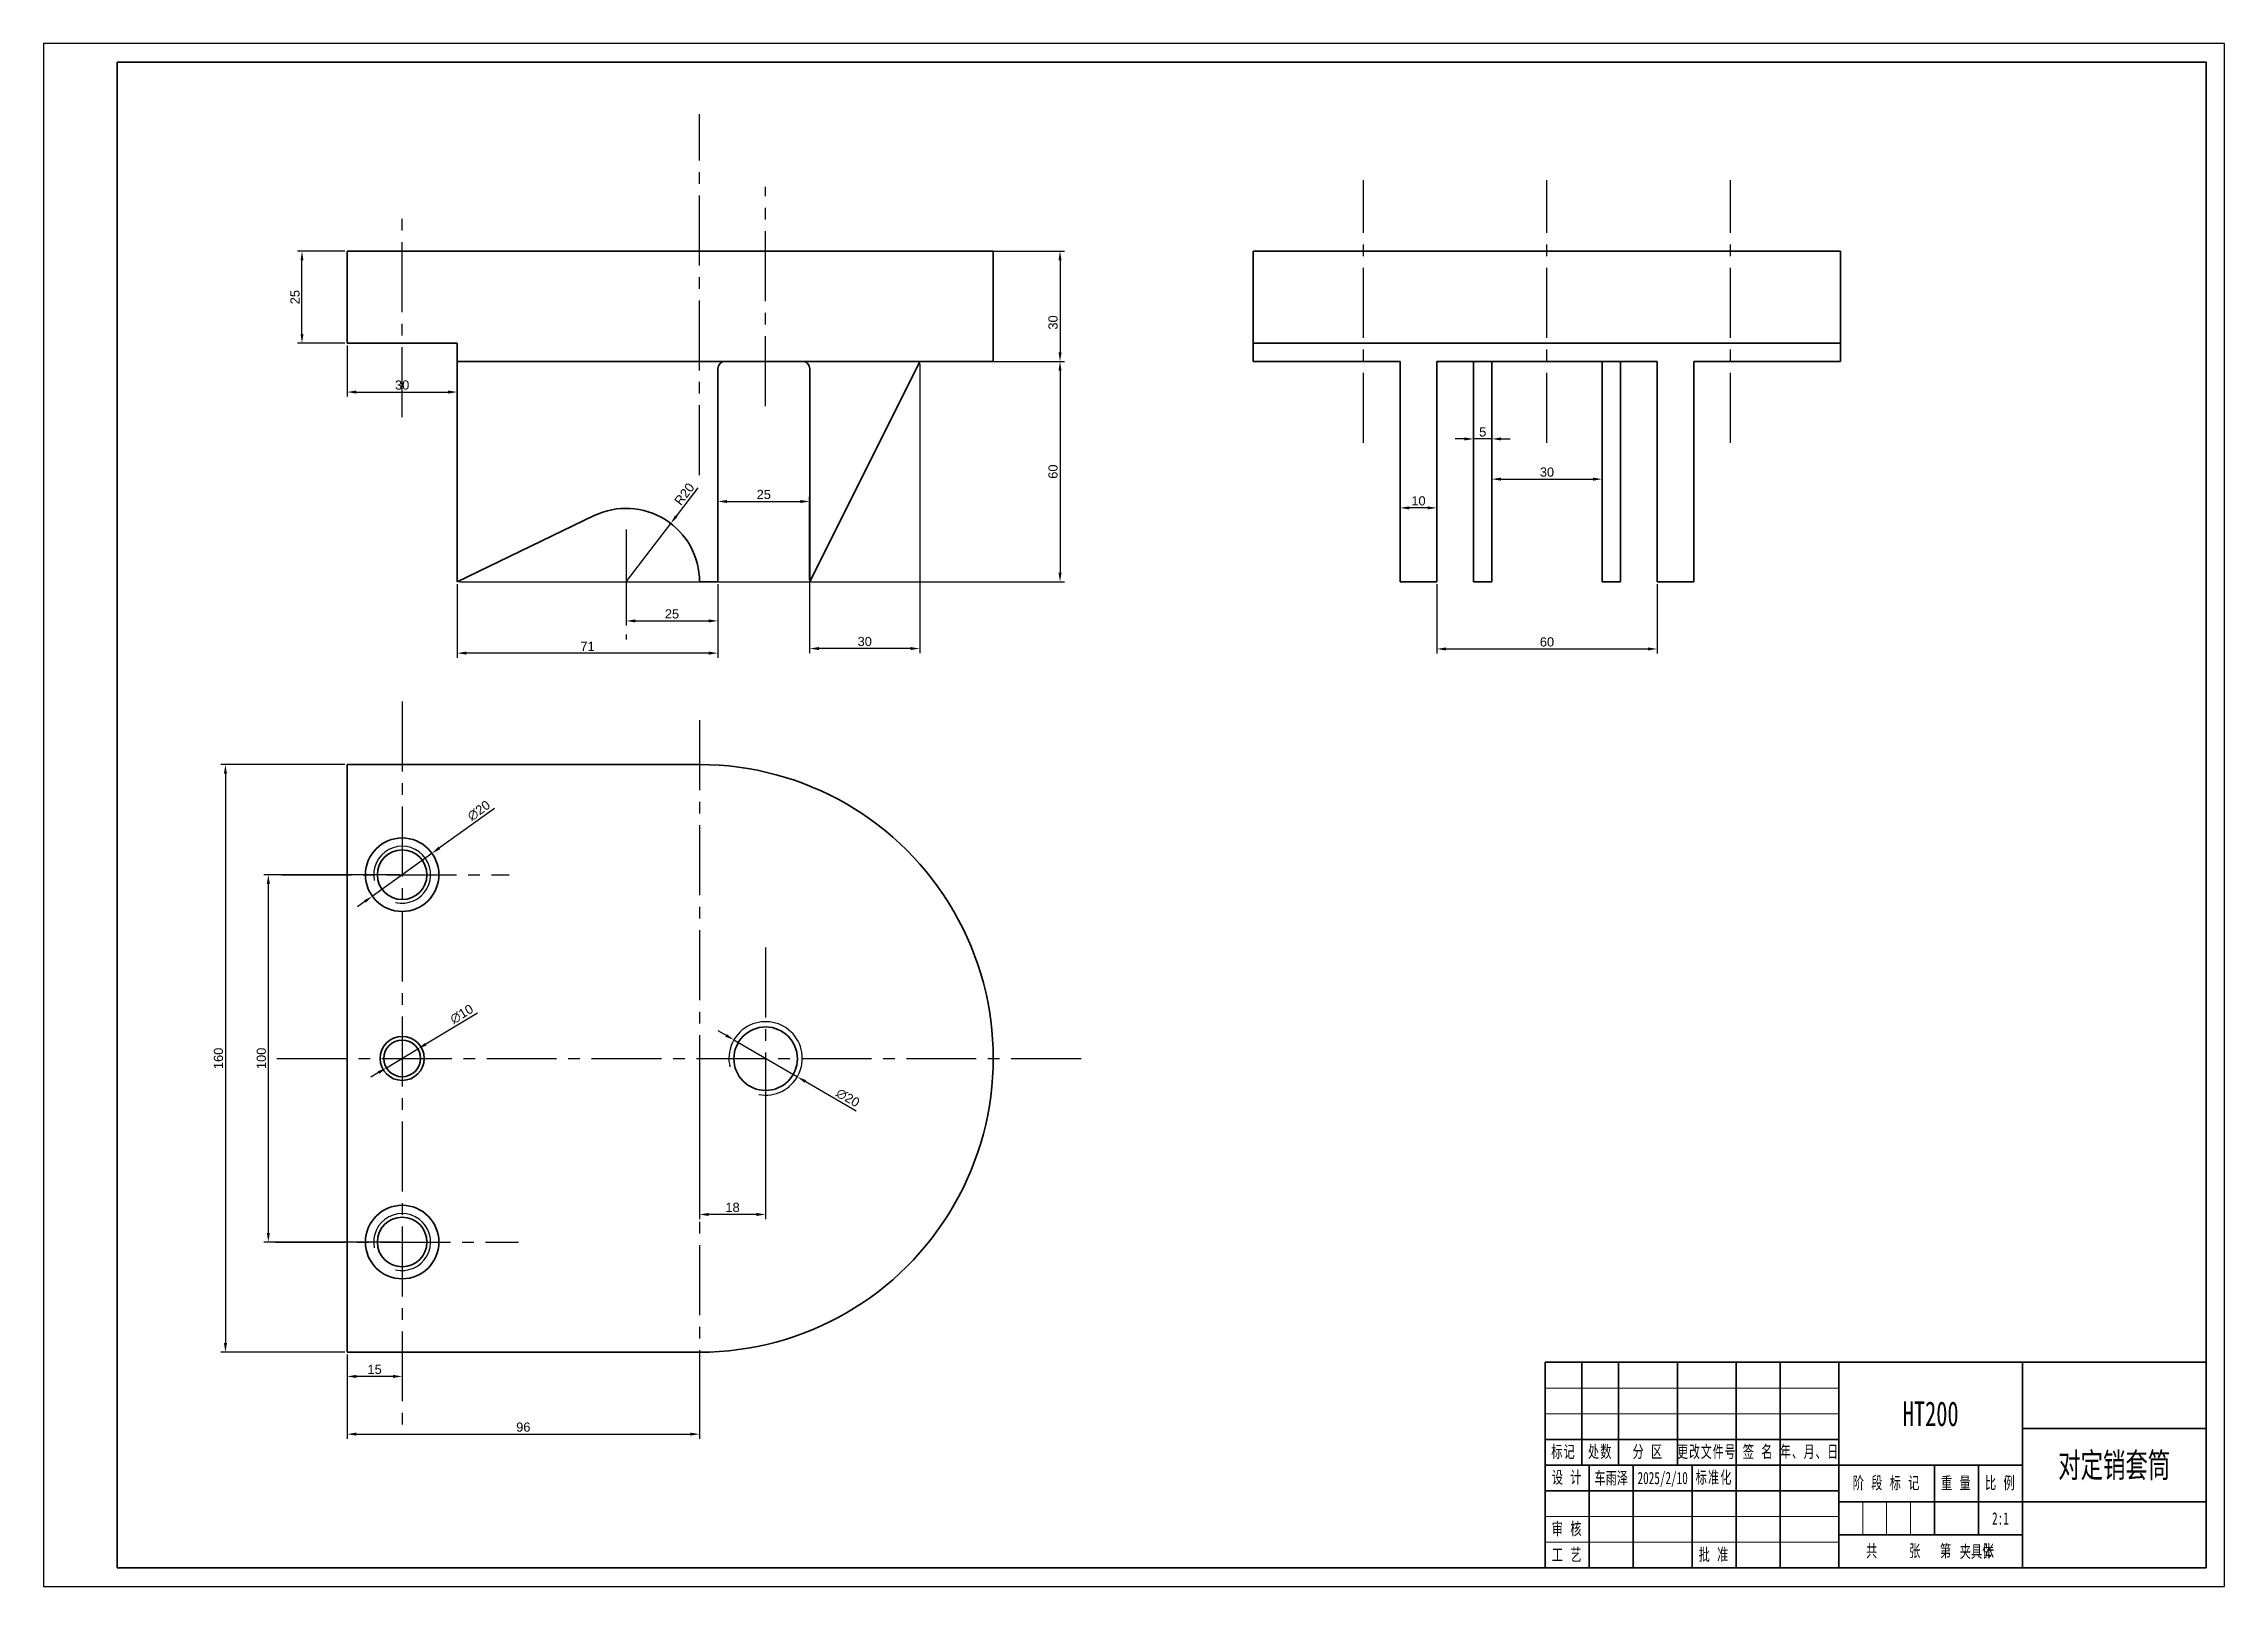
# Model space of a CAD drawing. Header units: millimetres. Extents: x 404 to 2877, y -584 to 1147.
# Drawn here: x 1695 to 2289, y -163 to 257 of the extents above; entities that cross this region are included whole.
import ezdxf
from ezdxf.enums import TextEntityAlignment as Align

# ---------------------------------------------------------------- set-up
doc = ezdxf.new("R2010")
doc.units = ezdxf.units.MM
doc.linetypes.add('CENTER2', pattern=[28.575, 19.05, -3.175, 3.175, -3.175])
for name, color, linetype, lineweight in [('EB0', 7, 'Continuous', 35), ('粗实线', 50, 'Continuous', 35), ('细实线层', 7, 'Continuous', 18), ('边框', 7, 'Continuous', 35)]:
    doc.layers.add(name, color=color, linetype=linetype, lineweight=lineweight)
for name, color, linetype in [('标注层', 3, 'Continuous'), ('点画线', 1, 'CENTER2'), ('细实线', 7, 'Continuous')]:
    doc.layers.add(name, color=color, linetype=linetype)
doc.styles.get("Standard").update_dxf_attribs({"font": 'arial.ttf'})
doc.styles.add('UserTxtStyle1', font='SimSun.ttf', dxfattribs={"width": 0.667})
doc.styles.add('标准', font='SimSun.ttf', dxfattribs={"width": 0.667})
doc.dimstyles.new('ISO-25', dxfattribs={"dimtxt": 2.5, "dimasz": 2.5, "dimexe": 1.25, "dimexo": 0.625, "dimtad": 1, "dimtxsty": 'Standard', "dimcen": 2.5, "dimadec": 0, "dimazin": 0, "dimtfac": 1, "dimtmove": 0, "dimatfit": 3, "dimfxl": 1, "dimarcsym": 0})

msp = doc.modelspace()

# ---------------------------------------------------------------- blocks, each defined once
blk = doc.blocks.new('*D60')
at = {"layer": 'Defpoints', "color": 0, "transparency": 16777216}
for p in [(1777.21, 60.48), (1744.08, -99.52), (1777.21, -99.52)]:
    blk.add_point(p, dxfattribs=at)
at = {"layer": '标注层', "color": 0, "lineweight": -2, "transparency": 16777216}
for p, q in [((1776.59, 60.48), (1742.83, 60.48)), ((1744.08, 57.98), (1744.08, -97.02)), ((1776.59, -99.52), (1742.83, -99.52))]:
    blk.add_line(p, q, dxfattribs=at)
at = {"layer": '标注层', "color": 0, "transparency": 16777216}
for points in [[(1743.66, 57.98), (1744.5, 57.98), (1744.08, 60.48)], [(1743.66, -97.02), (1744.5, -97.02), (1744.08, -99.52)]]:
    blk.add_solid(points, dxfattribs=at)
at = {"layer": '标注层', "color": 0, "transparency": 16777216, "insert": (1742.18, -19.52), "char_height": 2.5, "attachment_point": 5, "rotation": 90}
blk.add_mtext('160', dxfattribs=at)
blk = doc.blocks.new('*D61')
at = {"layer": 'Defpoints', "color": 0, "transparency": 16777216}
for p in [(1800.34, 36.31), (1784.09, 24.64)]:
    blk.add_point(p, dxfattribs=at)
at = {"layer": '标注层', "color": 0, "lineweight": -2, "transparency": 16777216}
for p, q in [((1817.33, 48.52), (1802.37, 37.77)), ((1784.09, 24.64), (1800.34, 36.31)), ((1782.06, 23.18), (1780.03, 21.72))]:
    blk.add_line(p, q, dxfattribs=at)
at = {"layer": '标注层', "color": 0, "transparency": 16777216}
for points in [[(1802.12, 38.11), (1802.61, 37.43), (1800.34, 36.31)], [(1781.82, 23.52), (1782.31, 22.84), (1784.09, 24.64)]]:
    blk.add_solid(points, dxfattribs=at)
at = {"layer": '标注层', "color": 0, "transparency": 16777216, "insert": (1813.11, 47.92), "char_height": 2.5, "attachment_point": 5, "rotation": 35.70136}
blk.add_mtext('∅20', dxfattribs=at)
blk = doc.blocks.new('*D62')
at = {"layer": 'Defpoints', "color": 0, "transparency": 16777216}
for p in [(1882.57, -14.5), (1899.86, -24.55)]:
    blk.add_point(p, dxfattribs=at)
at = {"layer": '标注层', "color": 0, "lineweight": -2, "transparency": 16777216}
for p, q in [((1880.41, -13.24), (1878.25, -11.99)), ((1882.57, -14.5), (1899.86, -24.55)), ((1915.89, -33.86), (1902.02, -25.8))]:
    blk.add_line(p, q, dxfattribs=at)
at = {"layer": '标注层', "color": 0, "transparency": 16777216}
for points in [[(1880.62, -12.88), (1880.2, -13.6), (1882.57, -14.5)], [(1902.23, -25.44), (1901.81, -26.16), (1899.86, -24.55)]]:
    blk.add_solid(points, dxfattribs=at)
at = {"layer": '标注层', "color": 0, "transparency": 16777216, "insert": (1913.62, -30.26), "char_height": 2.5, "attachment_point": 5, "rotation": 329.83613}
blk.add_mtext('∅20', dxfattribs=at)
blk = doc.blocks.new('*D63')
at = {"layer": 'Defpoints', "color": 0, "transparency": 16777216}
for p in [(1796.5, -16.95), (1787.93, -22.1)]:
    blk.add_point(p, dxfattribs=at)
at = {"layer": '标注层', "color": 0, "lineweight": -2, "transparency": 16777216}
for p, q in [((1812.7, -7.21), (1798.64, -15.66)), ((1787.93, -22.1), (1796.5, -16.95)), ((1785.79, -23.39), (1783.64, -24.68))]:
    blk.add_line(p, q, dxfattribs=at)
at = {"layer": '标注层', "color": 0, "transparency": 16777216}
for points in [[(1798.43, -15.3), (1798.86, -16.01), (1796.5, -16.95)], [(1785.57, -23.03), (1786, -23.74), (1787.93, -22.1)]]:
    blk.add_solid(points, dxfattribs=at)
at = {"layer": '标注层', "color": 0, "transparency": 16777216, "insert": (1808.45, -7.46), "char_height": 2.5, "attachment_point": 5, "rotation": 31.01997}
blk.add_mtext('∅10', dxfattribs=at)
blk = doc.blocks.new('*D64')
at = {"layer": 'Defpoints', "color": 0, "transparency": 16777216}
for p in [(1777.21, -99.52), (1792.21, -99.52), (1777.21, -106.11)]:
    blk.add_point(p, dxfattribs=at)
at = {"layer": '标注层', "color": 0, "lineweight": -2, "transparency": 16777216}
for p, q in [((1777.21, -100.15), (1777.21, -107.36)), ((1792.21, -100.15), (1792.21, -107.36)), ((1789.71, -106.11), (1779.71, -106.11))]:
    blk.add_line(p, q, dxfattribs=at)
at = {"layer": '标注层', "color": 0, "transparency": 16777216}
for points in [[(1779.71, -105.69), (1779.71, -106.53), (1777.21, -106.11)], [(1789.71, -105.69), (1789.71, -106.53), (1792.21, -106.11)]]:
    blk.add_solid(points, dxfattribs=at)
at = {"layer": '标注层', "color": 0, "transparency": 16777216, "insert": (1784.71, -104.21), "char_height": 2.5, "attachment_point": 5}
blk.add_mtext('15', dxfattribs=at)
blk = doc.blocks.new('*D65')
at = {"layer": 'Defpoints', "color": 0, "transparency": 16777216}
for p in [(1777.21, -99.52), (1873.21, -99.52), (1873.21, -121.82)]:
    blk.add_point(p, dxfattribs=at)
at = {"layer": '标注层', "color": 0, "lineweight": -2, "transparency": 16777216}
for p, q in [((1777.21, -100.15), (1777.21, -123.07)), ((1873.21, -100.15), (1873.21, -123.07)), ((1779.71, -121.82), (1870.71, -121.82))]:
    blk.add_line(p, q, dxfattribs=at)
at = {"layer": '标注层', "color": 0, "transparency": 16777216}
for points in [[(1779.71, -121.41), (1779.71, -122.24), (1777.21, -121.82)], [(1870.71, -121.41), (1870.71, -122.24), (1873.21, -121.82)]]:
    blk.add_solid(points, dxfattribs=at)
at = {"layer": '标注层', "color": 0, "transparency": 16777216, "insert": (1825.21, -119.92), "char_height": 2.5, "attachment_point": 5}
blk.add_mtext('96', dxfattribs=at)
blk = doc.blocks.new('*D66')
at = {"layer": 'Defpoints', "color": 0, "transparency": 16777216}
for p in [(1873.21, -19.52), (1891.21, -19.52), (1873.21, -62.02)]:
    blk.add_point(p, dxfattribs=at)
at = {"layer": '标注层', "color": 0, "lineweight": -2, "transparency": 16777216}
for p, q in [((1873.21, -20.15), (1873.21, -63.27)), ((1891.21, -20.15), (1891.21, -63.27)), ((1888.71, -62.02), (1875.71, -62.02))]:
    blk.add_line(p, q, dxfattribs=at)
at = {"layer": '标注层', "color": 0, "transparency": 16777216}
for points in [[(1875.71, -61.6), (1875.71, -62.43), (1873.21, -62.02)], [(1888.71, -61.6), (1888.71, -62.43), (1891.21, -62.02)]]:
    blk.add_solid(points, dxfattribs=at)
at = {"layer": '标注层', "color": 0, "transparency": 16777216, "insert": (1882.21, -60.11), "char_height": 2.5, "attachment_point": 5}
blk.add_mtext('18', dxfattribs=at)
blk = doc.blocks.new('*D67')
at = {"layer": 'Defpoints', "color": 0, "transparency": 16777216}
for p in [(1764.93, 200.22), (1777.21, 200.22), (1777.21, 175.22)]:
    blk.add_point(p, dxfattribs=at)
at = {"layer": '标注层', "color": 0, "lineweight": -2, "transparency": 16777216}
for p, q in [((1776.59, 200.22), (1763.68, 200.22)), ((1764.93, 177.72), (1764.93, 197.72)), ((1776.59, 175.22), (1763.68, 175.22))]:
    blk.add_line(p, q, dxfattribs=at)
at = {"layer": '标注层', "color": 0, "transparency": 16777216}
for points in [[(1764.52, 197.72), (1765.35, 197.72), (1764.93, 200.22)], [(1764.52, 177.72), (1765.35, 177.72), (1764.93, 175.22)]]:
    blk.add_solid(points, dxfattribs=at)
at = {"layer": '标注层', "color": 0, "transparency": 16777216, "insert": (1763.03, 187.72), "char_height": 2.5, "attachment_point": 5, "rotation": 90}
blk.add_mtext('25', dxfattribs=at)
blk = doc.blocks.new('*D68')
at = {"layer": 'Defpoints', "color": 0, "transparency": 16777216}
for p in [(1777.21, 200.22), (1807.21, 170.22), (1971.41, 170.22)]:
    blk.add_point(p, dxfattribs=at)
at = {"layer": '标注层', "color": 0, "lineweight": -2, "transparency": 16777216}
for p, q in [((1777.84, 200.22), (1972.66, 200.22)), ((1971.41, 197.72), (1971.41, 172.72)), ((1807.84, 170.22), (1972.66, 170.22))]:
    blk.add_line(p, q, dxfattribs=at)
at = {"layer": '标注层', "color": 0, "transparency": 16777216}
for points in [[(1970.99, 197.72), (1971.82, 197.72), (1971.41, 200.22)], [(1970.99, 172.72), (1971.82, 172.72), (1971.41, 170.22)]]:
    blk.add_solid(points, dxfattribs=at)
at = {"layer": '标注层', "color": 0, "transparency": 16777216, "insert": (1969.51, 180.82), "char_height": 2.5, "attachment_point": 5, "rotation": 90}
blk.add_mtext('30', dxfattribs=at)
blk = doc.blocks.new('*D71')
at = {"layer": 'Defpoints', "color": 0, "transparency": 16777216}
for p in [(1777.21, 175.22), (1807.21, 175.22), (1807.21, 161.88)]:
    blk.add_point(p, dxfattribs=at)
at = {"layer": '标注层', "color": 0, "lineweight": -2, "transparency": 16777216}
for p, q in [((1777.21, 174.6), (1777.21, 160.63)), ((1807.21, 174.6), (1807.21, 160.63)), ((1779.71, 161.88), (1804.71, 161.88))]:
    blk.add_line(p, q, dxfattribs=at)
at = {"layer": '标注层', "color": 0, "transparency": 16777216}
for points in [[(1779.71, 162.3), (1779.71, 161.46), (1777.21, 161.88)], [(1804.71, 162.3), (1804.71, 161.46), (1807.21, 161.88)]]:
    blk.add_solid(points, dxfattribs=at)
at = {"layer": '标注层', "color": 0, "transparency": 16777216, "insert": (1792.21, 163.78), "char_height": 2.5, "attachment_point": 5}
blk.add_mtext('30', dxfattribs=at)
blk = doc.blocks.new('*D72')
at = {"layer": 'Defpoints', "color": 0, "transparency": 16777216}
for p in [(1807.21, 170.22), (1807.21, 110.22), (1971.41, 110.22)]:
    blk.add_point(p, dxfattribs=at)
at = {"layer": '标注层', "color": 0, "lineweight": -2, "transparency": 16777216}
for p, q in [((1807.84, 170.22), (1972.66, 170.22)), ((1971.41, 167.72), (1971.41, 112.72)), ((1807.84, 110.22), (1972.66, 110.22))]:
    blk.add_line(p, q, dxfattribs=at)
at = {"layer": '标注层', "color": 0, "transparency": 16777216}
for points in [[(1970.99, 167.72), (1971.82, 167.72), (1971.41, 170.22)], [(1970.99, 112.72), (1971.82, 112.72), (1971.41, 110.22)]]:
    blk.add_solid(points, dxfattribs=at)
at = {"layer": '标注层', "color": 0, "transparency": 16777216, "insert": (1969.51, 140.22), "char_height": 2.5, "attachment_point": 5, "rotation": 90}
blk.add_mtext('60', dxfattribs=at)
blk = doc.blocks.new('*D73')
at = {"layer": 'Defpoints', "color": 0, "transparency": 16777216}
for p in [(1865.37, 126.11), (1853.21, 110.22)]:
    blk.add_point(p, dxfattribs=at)
at = {"layer": '标注层', "color": 0, "lineweight": -2, "transparency": 16777216}
for p, q in [((1872.79, 135.81), (1866.88, 128.09)), ((1853.21, 110.22), (1865.37, 126.11))]:
    blk.add_line(p, q, dxfattribs=at)
at = {"layer": '标注层', "color": 0, "transparency": 16777216}
blk.add_solid([(1866.55, 128.34), (1867.22, 127.84), (1865.37, 126.11)], dxfattribs=at)
at = {"layer": '标注层', "color": 0, "transparency": 16777216, "insert": (1869.08, 134.1), "char_height": 2.5, "attachment_point": 5, "rotation": 52.58759}
blk.add_mtext('R20', dxfattribs=at)
blk = doc.blocks.new('*D74')
at = {"layer": 'Defpoints', "color": 0, "transparency": 16777216}
for p in [(1903.21, 168.22), (1933.21, 170.22), (1903.21, 92.05)]:
    blk.add_point(p, dxfattribs=at)
at = {"layer": '标注层', "color": 0, "lineweight": -2, "transparency": 16777216}
for p, q in [((1903.21, 167.6), (1903.21, 90.8)), ((1933.21, 169.6), (1933.21, 90.8)), ((1930.71, 92.05), (1905.71, 92.05))]:
    blk.add_line(p, q, dxfattribs=at)
at = {"layer": '标注层', "color": 0, "transparency": 16777216}
for points in [[(1905.71, 92.47), (1905.71, 91.64), (1903.21, 92.05)], [(1930.71, 92.47), (1930.71, 91.64), (1933.21, 92.05)]]:
    blk.add_solid(points, dxfattribs=at)
at = {"layer": '标注层', "color": 0, "transparency": 16777216, "insert": (1918.21, 93.96), "char_height": 2.5, "attachment_point": 5}
blk.add_mtext('30', dxfattribs=at)
blk = doc.blocks.new('*D75')
at = {"layer": 'Defpoints', "color": 0, "transparency": 16777216}
for p in [(1792.21, 30.48), (1755.76, -69.52), (1792.21, -69.52)]:
    blk.add_point(p, dxfattribs=at)
at = {"layer": '标注层', "color": 0, "lineweight": -2, "transparency": 16777216}
for p, q in [((1791.59, 30.48), (1754.51, 30.48)), ((1755.76, 27.98), (1755.76, -67.02)), ((1791.59, -69.52), (1754.51, -69.52))]:
    blk.add_line(p, q, dxfattribs=at)
at = {"layer": '标注层', "color": 0, "transparency": 16777216}
for points in [[(1755.35, 27.98), (1756.18, 27.98), (1755.76, 30.48)], [(1755.35, -67.02), (1756.18, -67.02), (1755.76, -69.52)]]:
    blk.add_solid(points, dxfattribs=at)
at = {"layer": '标注层', "color": 0, "transparency": 16777216, "insert": (1753.86, -19.52), "char_height": 2.5, "attachment_point": 5, "rotation": 90}
blk.add_mtext('100', dxfattribs=at)
blk = doc.blocks.new('*D76')
at = {"layer": 'Defpoints', "color": 0, "transparency": 16777216}
for p in [(2074.04, 110.22), (2134.04, 110.22), (2134.04, 91.94)]:
    blk.add_point(p, dxfattribs=at)
at = {"layer": '标注层', "color": 0, "lineweight": -2, "transparency": 16777216}
for p, q in [((2074.04, 109.6), (2074.04, 90.69)), ((2134.04, 109.6), (2134.04, 90.69)), ((2076.54, 91.94), (2131.54, 91.94))]:
    blk.add_line(p, q, dxfattribs=at)
at = {"layer": '标注层', "color": 0, "transparency": 16777216}
for points in [[(2076.54, 92.36), (2076.54, 91.53), (2074.04, 91.94)], [(2131.54, 92.36), (2131.54, 91.53), (2134.04, 91.94)]]:
    blk.add_solid(points, dxfattribs=at)
at = {"layer": '标注层', "color": 0, "transparency": 16777216, "insert": (2104.04, 93.84), "char_height": 2.5, "attachment_point": 5}
blk.add_mtext('60', dxfattribs=at)
blk = doc.blocks.new('*D77')
at = {"layer": 'Defpoints', "color": 0, "transparency": 16777216}
for p in [(2119.04, 138.17), (2119.04, 119.33), (2089.04, 110.22)]:
    blk.add_point(p, dxfattribs=at)
at = {"layer": '标注层', "color": 0, "lineweight": -2, "transparency": 16777216}
for p, q in [((2089.04, 110.85), (2089.04, 139.42)), ((2091.54, 138.17), (2116.54, 138.17)), ((2119.04, 119.96), (2119.04, 139.42))]:
    blk.add_line(p, q, dxfattribs=at)
at = {"layer": '标注层', "color": 0, "transparency": 16777216}
for points in [[(2091.54, 138.59), (2091.54, 137.76), (2089.04, 138.17)], [(2116.54, 138.59), (2116.54, 137.76), (2119.04, 138.17)]]:
    blk.add_solid(points, dxfattribs=at)
at = {"layer": '标注层', "color": 0, "transparency": 16777216, "insert": (2104.04, 140.08), "char_height": 2.5, "attachment_point": 5}
blk.add_mtext('30', dxfattribs=at)
blk = doc.blocks.new('*D78')
at = {"layer": 'Defpoints', "color": 0, "transparency": 16777216}
for p in [(2084.04, 149.12), (2084.04, 139.22), (2089.04, 139.22)]:
    blk.add_point(p, dxfattribs=at)
at = {"layer": '标注层', "color": 0, "lineweight": -2, "transparency": 16777216}
for p, q in [((2081.54, 149.12), (2079.04, 149.12)), ((2084.04, 139.85), (2084.04, 150.37)), ((2089.04, 149.12), (2084.04, 149.12)), ((2089.04, 139.85), (2089.04, 150.37)), ((2091.54, 149.12), (2094.04, 149.12))]:
    blk.add_line(p, q, dxfattribs=at)
at = {"layer": '标注层', "color": 0, "transparency": 16777216}
for points in [[(2081.54, 149.53), (2081.54, 148.7), (2084.04, 149.12)], [(2091.54, 149.53), (2091.54, 148.7), (2089.04, 149.12)]]:
    blk.add_solid(points, dxfattribs=at)
at = {"layer": '标注层', "color": 0, "transparency": 16777216, "insert": (2086.54, 151.01), "char_height": 2.5, "attachment_point": 5}
blk.add_mtext('5', dxfattribs=at)
blk = doc.blocks.new('*D79')
at = {"layer": 'Defpoints', "color": 0, "transparency": 16777216}
for p in [(2064.04, 130.35), (2064.04, 110.22), (2074.04, 110.22)]:
    blk.add_point(p, dxfattribs=at)
at = {"layer": '标注层', "color": 0, "lineweight": -2, "transparency": 16777216}
for p, q in [((2064.04, 110.85), (2064.04, 131.6)), ((2074.04, 110.85), (2074.04, 131.6)), ((2071.54, 130.35), (2066.54, 130.35))]:
    blk.add_line(p, q, dxfattribs=at)
at = {"layer": '标注层', "color": 0, "transparency": 16777216}
for points in [[(2066.54, 130.76), (2066.54, 129.93), (2064.04, 130.35)], [(2071.54, 130.76), (2071.54, 129.93), (2074.04, 130.35)]]:
    blk.add_solid(points, dxfattribs=at)
at = {"layer": '标注层', "color": 0, "transparency": 16777216, "insert": (2069.04, 132.25), "char_height": 2.5, "attachment_point": 5}
blk.add_mtext('10', dxfattribs=at)
blk = doc.blocks.new('*D109')
at = {"layer": 'Defpoints', "color": 0, "transparency": 16777216}
for p in [(1807.21, 110.22), (1878.21, 110.22), (1807.21, 90.8)]:
    blk.add_point(p, dxfattribs=at)
at = {"layer": '标注层', "color": 0, "lineweight": -2, "transparency": 16777216}
for p, q in [((1807.21, 109.6), (1807.21, 89.55)), ((1878.21, 109.6), (1878.21, 89.55)), ((1875.71, 90.8), (1809.71, 90.8))]:
    blk.add_line(p, q, dxfattribs=at)
at = {"layer": '标注层', "color": 0, "transparency": 16777216}
for points in [[(1809.71, 91.22), (1809.71, 90.39), (1807.21, 90.8)], [(1875.71, 91.22), (1875.71, 90.39), (1878.21, 90.8)]]:
    blk.add_solid(points, dxfattribs=at)
at = {"layer": '标注层', "color": 0, "transparency": 16777216, "insert": (1842.71, 92.68), "char_height": 2.5, "attachment_point": 5}
blk.add_mtext('71', dxfattribs=at)
blk = doc.blocks.new('*D110')
at = {"layer": 'Defpoints', "color": 0, "transparency": 16777216}
for p in [(1853.21, 110.22), (1878.21, 110.22), (1878.21, 99.57)]:
    blk.add_point(p, dxfattribs=at)
at = {"layer": '标注层', "color": 0, "lineweight": -2, "transparency": 16777216}
for p, q in [((1853.21, 109.6), (1853.21, 98.32)), ((1878.21, 109.6), (1878.21, 98.32)), ((1855.71, 99.57), (1875.71, 99.57))]:
    blk.add_line(p, q, dxfattribs=at)
at = {"layer": '标注层', "color": 0, "transparency": 16777216}
for points in [[(1855.71, 99.99), (1855.71, 99.16), (1853.21, 99.57)], [(1875.71, 99.99), (1875.71, 99.16), (1878.21, 99.57)]]:
    blk.add_solid(points, dxfattribs=at)
at = {"layer": '标注层', "color": 0, "transparency": 16777216, "insert": (1865.71, 101.48), "char_height": 2.5, "attachment_point": 5}
blk.add_mtext('25', dxfattribs=at)
blk = doc.blocks.new('*D112')
at = {"layer": 'Defpoints', "color": 0, "transparency": 16777216}
for p in [(1903.21, 132.09), (1878.21, 110.22), (1903.21, 110.22)]:
    blk.add_point(p, dxfattribs=at)
at = {"layer": '标注层', "color": 0, "lineweight": -2, "transparency": 16777216}
for p, q in [((1878.21, 110.85), (1878.21, 133.34)), ((1880.71, 132.09), (1900.71, 132.09)), ((1903.21, 110.85), (1903.21, 133.34))]:
    blk.add_line(p, q, dxfattribs=at)
at = {"layer": '标注层', "color": 0, "transparency": 16777216}
for points in [[(1880.71, 132.51), (1880.71, 131.67), (1878.21, 132.09)], [(1900.71, 132.51), (1900.71, 131.67), (1903.21, 132.09)]]:
    blk.add_solid(points, dxfattribs=at)
at = {"layer": '标注层', "color": 0, "transparency": 16777216, "insert": (1890.71, 133.99), "char_height": 2.5, "attachment_point": 5}
blk.add_mtext('25', dxfattribs=at)
blk = doc.blocks.new('$CAXA_TITLE_151E506F$')
at = {"layer": '细实线层', "linetype": 'Continuous', "lineweight": 18}
for p, q in [((-100, 49), (-180, 49)), ((-100, 42), (-180, 42)), ((-93.5, 18), (-93.5, 9)), ((-87, 18), (-87, 9)), ((-80.5, 18), (-80.5, 9)), ((-100, 14), (-180, 14)), ((-100, 7), (-180, 7))]:
    blk.add_line(p, q, dxfattribs=at)
at = {"layer": '边框', "linetype": 'Continuous', "lineweight": 35}
for p, q in [((-180, 56), (0, 56)), ((-180, 56), (-180, 0)), ((-170, 28), (-170, 56)), ((-160, 28), (-160, 56)), ((-144, 28), (-144, 56)), ((-128, 28), (-128, 56)), ((-116, 28), (-116, 56)), ((-100, 56), (-100, 0)), ((-50, 0), (-50, 56)), ((0, 56), (0, 0)), ((0, 38), (-50, 38)), ((-100, 35), (-180, 35)), ((-50, 28), (-180, 28)), ((-168, 0), (-168, 28)), ((-156, 0), (-156, 28)), ((-140, 0), (-140, 28)), ((-128, 0), (-128, 28)), ((-116, 0), (-116, 28)), ((-74, 28), (-74, 9)), ((-62, 28), (-62, 9)), ((-100, 21), (-180, 21)), ((-50, 18), (-100, 18)), ((0, 18), (-50, 18)), ((-50, 9), (-100, 9)), ((0, 0), (-180, 0))]:
    blk.add_line(p, q, dxfattribs=at)
at = {"layer": '边框', "attachment_point": 5, "line_spacing_factor": 1.15057, "style": 'UserTxtStyle1'}
for s, insert, char_height, width in [('\\T1.1;标记', (-175, 31.5), 3.353, 10), ('\\T1.1;处数', (-165, 31.5), 3.353, 10), ('\\T1.1;分 区', (-152, 31.5), 3.353, 16), ('\\T1.1;{\\W0.640781;更改文件号}', (-135.97, 31.5), 3.3528, 31.2584), ('\\T1.1;签 名', (-122, 31.5), 3.353, 12), ('\\T1.1;{\\W0.639309;年、月、日}', (-107.98, 31.5), 3.3528, 30.516), ('\\T1.1;设 计', (-174, 24.5), 3.353, 12), ('\\T1.1;设 计', (-174, 24.5), 3.353, 12), ('\\T1.1;标准化', (-134, 24.5), 3.353, 12), ('\\T1.1;阶 段 标 记', (-87, 23), 3.3528, 26), ('\\T1.1;重 量', (-68, 23), 3.353, 12), ('\\T1.1;比 例', (-56, 23), 3.353, 12), ('\\T1.1;审 核', (-174, 10.5), 3.353, 12), ('\\T1.1;共     张   第     张', (-75, 4.5), 3.3528, 50), ('\\T1.1;工 艺', (-174, 3.5), 3.353, 12), ('\\T1.1;批 准', (-134, 3.5), 3.353, 12)]:
    blk.add_mtext(s, dxfattribs=dict(at, insert=insert, char_height=char_height, width=width))
at = {"layer": '边框', "color": 0, "linetype": 'Continuous', "style": '标准'}
for tag, height, width, p in [('标记C', 3.35, 0.667, (-175, 52.5)), ('处数C', 3.35, 0.667, (-165, 52.5)), ('分区C', 3.35, 0.667, (-152, 52.5)), ('更改文件_编号C', 3.35, 0.45222, (-136, 52.5)), ('标记签名C', 3.35, 0.518563, (-122, 52.5)), ('标记_日期C', 3.35, 0.63526, (-108, 52.5)), ('标记B', 3.35, 0.667, (-175, 45.5)), ('处数B', 3.35, 0.667, (-165, 45.5)), ('分区B', 3.35, 0.667, (-152, 45.5)), ('更改文件_编号B', 3.35, 0.45222, (-136, 45.5)), ('标记签名B', 3.35, 0.518563, (-122, 45.5)), ('标记_日期B', 3.35, 0.63526, (-108, 45.5)), ('单位名称', 6.71, 0.667, (-25, 47)), ('材料名称', 6.71, 0.667, (-75, 42)), ('标记A', 3.35, 0.667, (-175, 38.5)), ('处数A', 3.35, 0.667, (-165, 38.5)), ('分区A', 3.35, 0.667, (-152, 38.5)), ('更改文件_编号A', 3.35, 0.451201, (-136, 38.5)), ('标记签名A', 3.35, 0.516738, (-122, 38.5)), ('标记_日期A', 3.35, 0.633251, (-108, 38.5)), ('图纸名称', 6.71, 0.667, (-25, 28)), ('设计_人员编号', 3.35, 0.359243, (-162, 24.5)), ('设计_日期', 3.35, 0.667, (-148, 24.5)), ('标准化_人员编号', 3.35, 0.31009, (-122, 24.5)), ('标准化_日期', 3.35, 0.580046, (-108, 24.5)), ('审核_人员编号', 3.35, 0.361231, (-162, 10.5)), ('审核_日期', 3.35, 0.667, (-148, 10.5)), ('阶段标记A', 3.35, 0.260662, (-96.75, 13.5)), ('阶段标记B', 3.35, 0.261591, (-90.25, 13.5)), ('阶段标记C', 3.35, 0.261591, (-83.75, 13.5)), ('阶段标记D', 3.35, 0.261591, (-77.25, 13.5)), ('重量', 3.35, 0.667, (-68, 13.5)), ('图纸比例', 3.35, 0.598211, (-56, 13.5)), ('图纸编号', 6.71, 0.667, (-25, 9)), ('页数', 3.35, 0.667, (-87.5, 4.5)), ('页码', 3.35, 0.667, (-62.5, 4.5)), ('工艺_人员编号', 3.35, 0.359023, (-162, 3.5)), ('工艺_日期', 3.35, 0.667, (-148, 3.5)), ('批准_人员编号', 3.35, 0.358147, (-122, 3.5)), ('批准_日期', 3.35, 0.667, (-108, 3.5))]:
    blk.add_attdef(tag, text='', height=height, dxfattribs=dict(at, width=width)).set_placement(p, align=Align.MIDDLE_CENTER)

# ---------------------------------------------------------------- dimensions: what is measured, and where the dimension line sits
at = {"layer": '标注层'}
for base, p1, p2, picture, middle in [((1764.935, 200.22), (1777.215, 175.22), (1777.215, 200.22), '*D67', (1763.034, 187.72)), ((1971.408, 110.22), (1807.215, 170.22), (1807.215, 110.22), '*D72', (1969.506, 140.22)), ((1744.081, -99.522), (1777.215, 60.478), (1777.215, -99.522), '*D60', (1742.18, -19.522)), ((1755.763, -69.522), (1792.215, 30.478), (1792.215, -69.522), '*D75', (1753.862, -19.522))]:
    dim = msp.add_linear_dim(base=base, p1=p1, p2=p2, angle=90, dimstyle='ISO-25', dxfattribs=at)
    dim.commit()
    dim.dimension.update_dxf_attribs({"geometry": picture, "text_midpoint": middle})
dim = msp.add_linear_dim(base=(1971.408, 170.22), p1=(1777.215, 200.22), p2=(1807.215, 170.22), angle=90, dimstyle='ISO-25', dxfattribs=at)
dim.commit()
dim.dimension.update_dxf_attribs({"geometry": '*D68', "text_midpoint": (1971.408, 180.82), "dimtype": 160})
for base, p1, p2, picture, middle in [((1807.215, 161.879), (1777.215, 175.22), (1807.215, 175.22), '*D71', (1792.215, 163.781)), ((1903.215, 92.055), (1933.215, 170.22), (1903.215, 168.22), '*D74', (1918.215, 93.957)), ((2084.036, 149.116), (2089.036, 139.22), (2084.036, 139.22), '*D78', (2086.536, 151.012)), ((2119.036, 138.173), (2089.036, 110.22), (2119.036, 119.331), '*D77', (2104.036, 140.075)), ((1903.215, 132.09), (1878.215, 110.22), (1903.215, 110.22), '*D112', (1890.715, 133.991)), ((2064.036, 130.348), (2074.036, 110.22), (2064.036, 110.22), '*D79', (2069.036, 132.249)), ((1807.215, 90.805), (1878.215, 110.22), (1807.215, 110.22), '*D109', (1842.715, 92.685)), ((1878.215, 99.575), (1853.215, 110.22), (1878.215, 110.22), '*D110', (1865.715, 101.476)), ((2134.036, 91.942), (2074.036, 110.22), (2134.036, 110.22), '*D76', (2104.036, 93.843)), ((1873.215, -62.016), (1891.215, -19.522), (1873.215, -19.522), '*D66', (1882.215, -60.115)), ((1777.215, -106.11), (1792.215, -99.522), (1777.215, -99.522), '*D64', (1784.715, -104.208)), ((1873.215, -121.824), (1777.215, -99.522), (1873.215, -99.522), '*D65', (1825.215, -119.923))]:
    dim = msp.add_linear_dim(base=base, p1=p1, p2=p2, dimstyle='ISO-25', dxfattribs=at)
    dim.commit()
    dim.dimension.update_dxf_attribs({"geometry": picture, "text_midpoint": middle})
dim = msp.add_radius_dim(center=(1853.215, 110.22), mpoint=(1865.366, 126.106), dimstyle='ISO-25', dxfattribs=at)
dim.commit()
dim.dimension.update_dxf_attribs({"geometry": '*D73', "text_midpoint": (1869.085, 134.098)})
for p1, p2, picture, middle in [((1784.094, 24.642), (1800.335, 36.313), '*D61', (1814.265, 46.323)), ((1787.93, -22.099), (1796.5, -16.946), '*D63', (1809.463, -9.15)), ((1882.569, -14.497), (1899.861, -24.547), '*D62', (1912.63, -31.968))]:
    dim = msp.add_diameter_dim_2p(p1=p1, p2=p2, dimstyle='ISO-25', dxfattribs=at)
    dim.commit()
    dim.dimension.update_dxf_attribs({"geometry": picture, "text_midpoint": middle, "dimtype": 163})

# ---------------------------------------------------------------- linework, layer by layer
msp.add_lwpolyline([(1694.555, -163.263), (2288.555, -163.263), (2288.555, 256.737), (1694.555, 256.737)], close=True)
at = {"layer": '点画线'}
for p, q in [((1873.215, 139.22), (1873.215, 237.492)), ((1891.215, 158.042), (1891.215, 217.75)), ((2054.036, 148.103), (2054.036, 219.58)), ((2104.036, 148.103), (2104.036, 219.58)), ((2154.036, 148.103), (2154.036, 219.58)), ((1792.215, 155.086), (1792.215, 211.562)), ((1853.215, 124.478), (1853.215, 94.508)), ((1838.645, 110.22), (1868.821, 110.22)), ((1792.215, 77.617), (1792.215, -120.548)), ((1873.215, 72.515), (1873.215, -120.839)), ((1759.359, 30.478), (1821.353, 30.478)), ((1891.215, 10.647), (1891.215, -48.641)), ((1758.096, -19.522), (1979.55, -19.522)), ((1757.744, -69.522), (1823.936, -69.522))]:
    msp.add_line(p, q, dxfattribs=at)
at = {"layer": '粗实线'}
for p, q in [((1777.215, 175.22), (1777.215, 200.22)), ((1873.215, 200.22), (1777.215, 200.22)), ((1953.215, 200.22), (1873.215, 200.22)), ((1953.215, 170.22), (1953.215, 200.22)), ((2184.036, 200.22), (2024.036, 200.22)), ((2024.036, 175.22), (2024.036, 200.22)), ((2184.036, 175.22), (2184.036, 200.22)), ((1777.215, 175.22), (1807.215, 175.22)), ((2184.036, 175.22), (2024.036, 175.22)), ((1873.215, 170.22), (1807.215, 170.22)), ((1807.215, 170.22), (1807.215, 110.22)), ((1953.215, 170.22), (1873.215, 170.22)), ((1878.215, 110.22), (1878.215, 168.22)), ((1903.215, 110.22), (1933.215, 170.22)), ((1903.215, 168.22), (1903.215, 110.22)), ((2064.036, 170.22), (2024.036, 170.22)), ((2064.036, 170.22), (2064.036, 110.22)), ((2134.036, 170.22), (2074.036, 170.22)), ((2074.036, 110.22), (2074.036, 170.22)), ((2084.036, 168.22), (2084.036, 110.22)), ((2089.036, 110.22), (2089.036, 168.22)), ((2119.036, 110.22), (2119.036, 168.22)), ((2124.036, 168.22), (2124.036, 110.22)), ((2134.036, 110.22), (2134.036, 170.22)), ((2184.036, 170.22), (2144.036, 170.22)), ((2144.036, 170.22), (2144.036, 110.22)), ((1807.215, 110.22), (1844.519, 128.231)), ((1777.215, -99.522), (1777.215, 60.478)), ((1777.215, 60.478), (1873.215, 60.478)), ((1873.215, -99.522), (1777.215, -99.522))]:
    msp.add_line(p, q, dxfattribs=at)
at = {"layer": '粗实线', "ltscale": 0.125}
for p, q in [((1807.215, 170.22), (1807.215, 175.22)), ((2024.036, 170.22), (2024.036, 175.22)), ((2184.036, 170.22), (2184.036, 175.22)), ((1878.215, 110.22), (1873.215, 110.22)), ((2084.036, 110.22), (2089.036, 110.22)), ((2119.036, 110.22), (2124.036, 110.22))]:
    msp.add_line(p, q, dxfattribs=at)
at = {"layer": '粗实线', "ltscale": 0.05}
for p, q in [((2084.036, 168.22), (2084.036, 170.22)), ((2089.036, 168.22), (2089.036, 170.22)), ((2119.036, 168.22), (2119.036, 170.22)), ((2124.036, 168.22), (2124.036, 170.22))]:
    msp.add_line(p, q, dxfattribs=at)
at = {"layer": '粗实线', "ltscale": 0.25}
for p, q in [((2064.036, 110.22), (2074.036, 110.22)), ((2134.036, 110.22), (2144.036, 110.22))]:
    msp.add_line(p, q, dxfattribs=at)
at = {"layer": '粗实线'}
for centre, radius in [((1792.215, 30.478), 10), ((1792.215, 30.478), 6.75), ((1891.215, -19.618), 8.647), ((1792.215, -19.522), 6), ((1792.215, -19.522), 5), ((1792.215, -69.522), 10), ((1792.215, -69.522), 6.75)]:
    msp.add_circle(centre, radius, dxfattribs=at)
for centre, radius, start, end in [((1880.215, 168.22), 2, 90.000003, 180.000005), ((1901.215, 168.22), 2, 0, 90.000003), ((1853.215, 110.22), 20, 0, 115.771461), ((1873.215, -19.522), 80, 269.999997, 90.000003)]:
    msp.add_arc(centre, radius, start, end, dxfattribs=at)
at = {"layer": '细实线'}
for centre, radius, start, end in [((1792.215, 30.478), 7.75, 256.622388, 191.623153), ((1891.215, -19.522), 10, 259.429779, 193.505729), ((1792.215, -69.522), 7.75, 256.622388, 191.623153)]:
    msp.add_arc(centre, radius, start, end, dxfattribs=at)
at = {"layer": '边框'}
for p, q in [((1714.555, 251.737), (2283.555, 251.737)), ((1714.555, 251.737), (1714.555, -158.263)), ((2283.555, 251.737), (2283.555, -158.263)), ((1714.555, -158.263), (2283.555, -158.263))]:
    msp.add_line(p, q, dxfattribs=at)

# ---------------------------------------------------------------- block references
at = {"layer": 'EB0', "linetype": 'Continuous', "lineweight": 18}
ref = msp.add_blockref('$CAXA_TITLE_151E506F$', (2283.555, -158.263), dxfattribs=at)
ref.add_attrib('图纸名称', '对定销套筒', dxfattribs={"color": 0, "linetype": 'Continuous', "height": 6.7055, "style": '标准', "width": 0.667}).set_placement((2258.555, -130.263), align=Align.MIDDLE_CENTER)
ref.add_attrib('材料名称', 'HT200', dxfattribs={"color": 0, "linetype": 'Continuous', "height": 6.7055, "style": '标准', "width": 0.667}).set_placement((2208.555, -116.263), align=Align.MIDDLE_CENTER)
ref.add_attrib('图纸比例', '2:1', dxfattribs={"color": 0, "linetype": 'Continuous', "height": 3.3528, "style": '标准', "width": 0.667}).set_placement((2227.555, -144.763), align=Align.MIDDLE_CENTER)
ref.add_attrib('页码', '夹具体', dxfattribs={"color": 0, "linetype": 'Continuous', "height": 3.3528, "style": '标准', "width": 0.667}).set_placement((2221.055, -153.763), align=Align.MIDDLE_CENTER)
ref.add_attrib('设计_人员编号', '车雨泽', dxfattribs={"color": 0, "linetype": 'Continuous', "height": 3.3528, "style": '标准', "width": 0.667}).set_placement((2121.555, -133.763), align=Align.MIDDLE_CENTER)
ref.add_attrib('设计_日期', '2025/2/10', dxfattribs={"color": 0, "linetype": 'Continuous', "height": 3.3528, "style": '标准', "width": 0.667}).set_placement((2135.555, -133.763), align=Align.MIDDLE_CENTER)

msp.set_redraw_order([(e.dxf.handle, doc.entitydb.next_handle()) for e in msp.query("TEXT MTEXT ATTDEF DIMENSION ARC_DIMENSION")])  # texts and dimensions are drawn at this point

doc.saveas('drawing.dxf')
